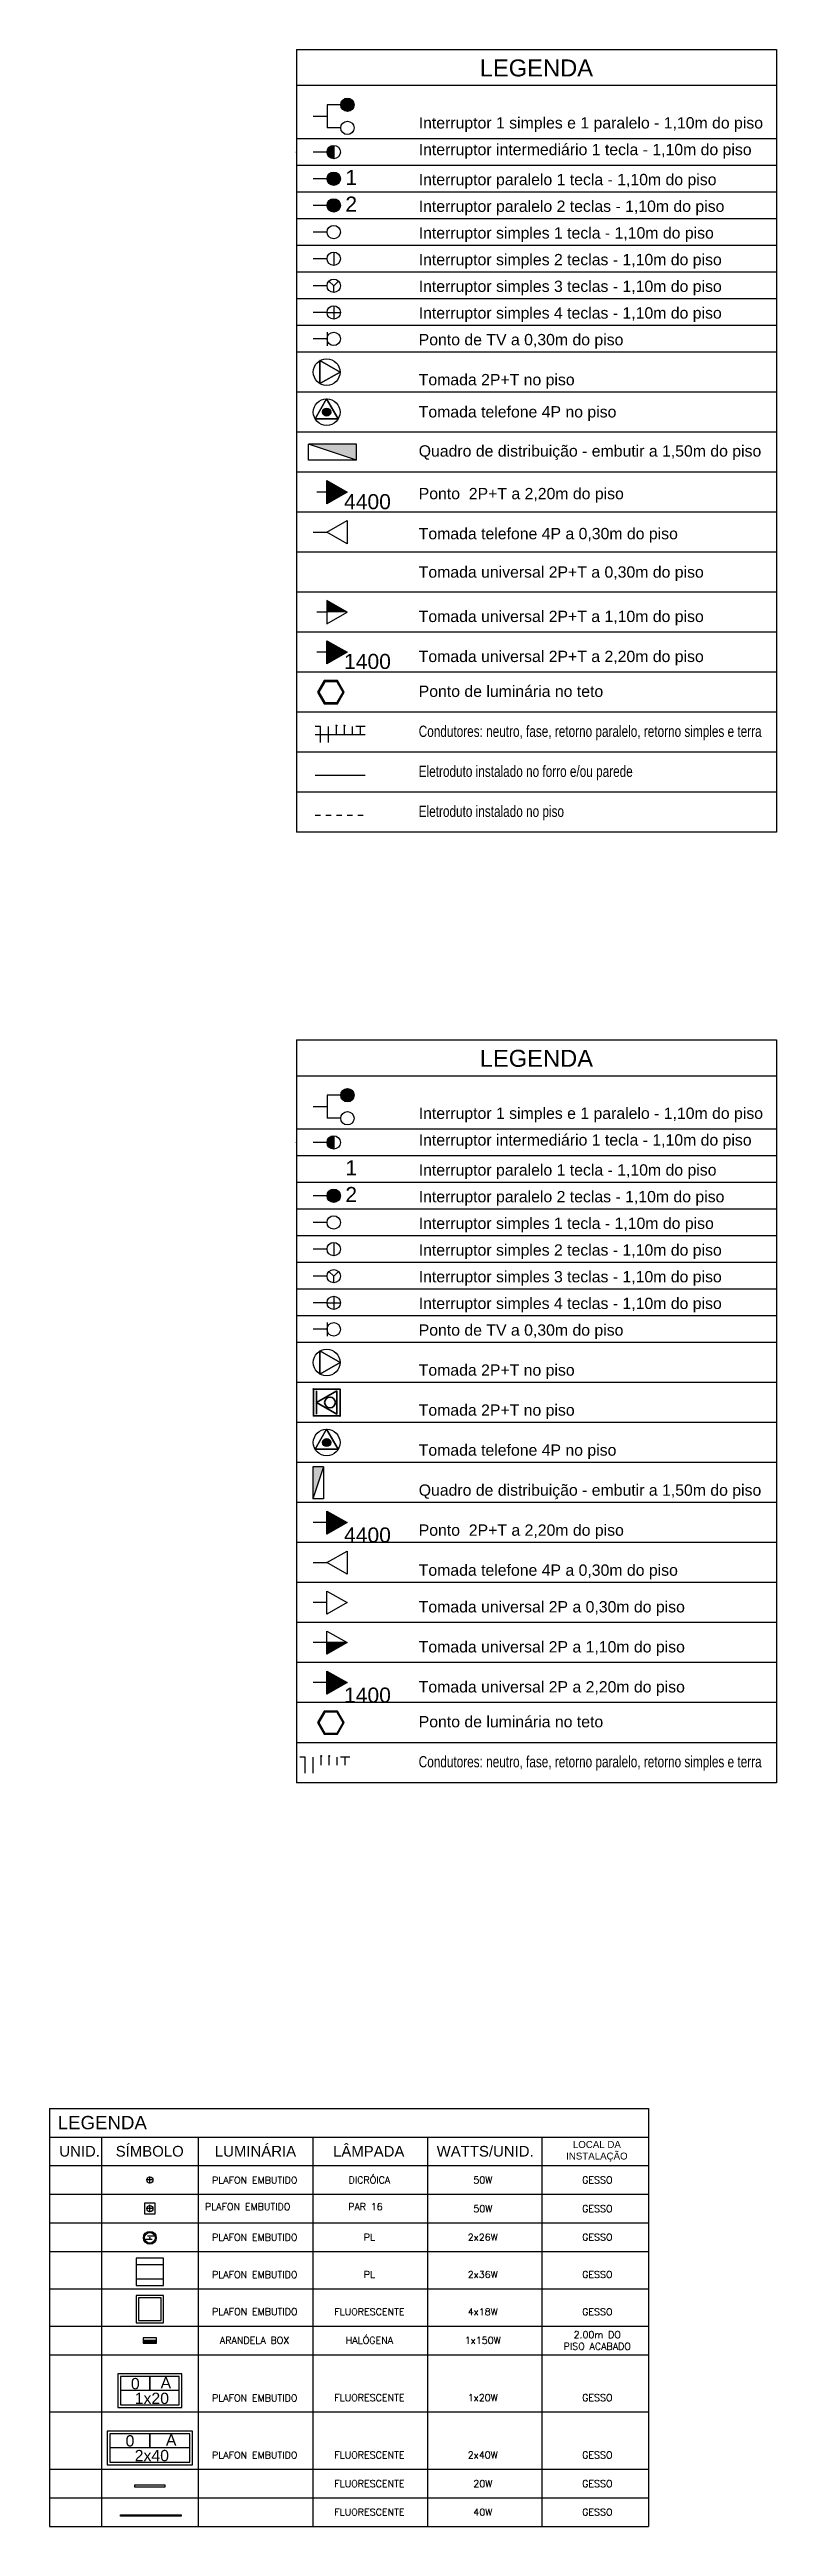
# Model space of a CAD drawing. Header units: millimetres. Extents: x 412 to 646, y 331 to 411.
# Drawn here: x 493.76 to 507.37, y 364.62 to 411.05 of the extents above; entities that cross this region are included whole.
import ezdxf
from ezdxf.enums import TextEntityAlignment as Align

# ---------------------------------------------------------------- set-up
doc = ezdxf.new("R2010")
doc.units = ezdxf.units.MM
doc.linetypes.add('CONTINU', pattern=[0])
doc.linetypes.add('HIDDEN2', pattern=[4.7625, 3.175, -1.5875])
for name, color, linetype in [('DI-Textos_do_quadro', 7, 'Continuous'), ('DI-Título_do_quadro', 1, 'Continuous'), ('E_INTERR', 6, 'Continuous'), ('E_LUMINO', 160, 'Continuous'), ('Elétrico', 5, 'Continuous'), ('LINHA', 7, 'Continuous'), ('LUMINO', 5, 'Continuous'), ('P-SIMBOL', 6, 'Continuous'), ('Telefonia', 3, 'Continuous'), ('texto', 7, 'Continuous')]:
    doc.layers.add(name, color=color, linetype=linetype)
doc.layers.add('E_TOMADA', color=6, linetype='Continuous', lineweight=35)
doc.styles.add('ARIAL', font='arial.ttf')
doc.styles.add('ROMANS', font='romans.shx', dxfattribs={"height": 0.2})

msp = doc.modelspace()

# ---------------------------------------------------------------- texts
at = {"layer": 'DI-Textos_do_quadro', "linetype": 'Continuous', "lineweight": -2, "style": 'ARIAL'}
for s, p in [('Interruptor 1 simples e 1 paralelo - 1,10m do piso', (500.672743, 409.504813)), ('Interruptor intermediário 1 tecla - 1,10m do piso', (500.672743, 409.004813)), ('Interruptor paralelo 1 tecla - 1,10m do piso', (500.672743, 408.442111)), ('Interruptor paralelo 2 teclas - 1,10m do piso', (500.672743, 407.942111)), ('Interruptor simples 1 tecla - 1,10m do piso', (500.672743, 407.442111)), ('Interruptor simples 2 teclas - 1,10m do piso', (500.672743, 406.942111)), ('Interruptor simples 3 teclas - 1,10m do piso', (500.672743, 406.442111)), ('Interruptor simples 4 teclas - 1,10m do piso', (500.672743, 405.942111)), ('Ponto de TV a 0,30m do piso', (500.672743, 405.442111)), ('Tomada 2P+T no piso', (500.672743, 404.692111)), ('Tomada telefone 4P no piso', (500.672743, 404.088867)), ('Quadro de distribuição - embutir a 1,50m do piso', (500.672743, 403.355305)), ('Ponto  2P+T a 2,20m do piso', (500.672743, 402.556347)), ('Tomada telefone 4P a 0,30m do piso', (500.672743, 401.806347)), ('Tomada universal 2P+T a 0,30m do piso ', (500.672743, 401.08641)), ('Tomada universal 2P+T a 1,10m do piso ', (500.672743, 400.254813)), ('Tomada universal 2P+T a 2,20m do piso', (500.672743, 399.504813)), ('Ponto de luminária no teto', (500.672743, 398.851421)), ('Interruptor 1 simples e 1 paralelo - 1,10m do piso', (500.672743, 390.942405)), ('Interruptor intermediário 1 tecla - 1,10m do piso', (500.672743, 390.442405)), ('Interruptor paralelo 1 tecla - 1,10m do piso', (500.672743, 389.879703)), ('Interruptor paralelo 2 teclas - 1,10m do piso', (500.672743, 389.379703)), ('Interruptor simples 1 tecla - 1,10m do piso', (500.672743, 388.879703)), ('Interruptor simples 2 teclas - 1,10m do piso', (500.672743, 388.379703)), ('Interruptor simples 3 teclas - 1,10m do piso', (500.672743, 387.879703)), ('Interruptor simples 4 teclas - 1,10m do piso', (500.672743, 387.379703)), ('Ponto de TV a 0,30m do piso', (500.672743, 386.879703)), ('Tomada 2P+T no piso', (500.672743, 386.129703)), ('Tomada 2P+T no piso', (500.672743, 385.379703)), ('Tomada telefone 4P no piso', (500.672743, 384.629703)), ('Quadro de distribuição - embutir a 1,50m do piso', (500.672743, 383.879703)), ('Ponto  2P+T a 2,20m do piso', (500.672743, 383.129703)), ('Tomada telefone 4P a 0,30m do piso', (500.672743, 382.379703)), ('Tomada universal 2P a 0,30m do piso ', (500.672743, 381.692405)), ('Tomada universal 2P a 1,10m do piso ', (500.672743, 380.942405)), ('Tomada universal 2P a 2,20m do piso', (500.672743, 380.192405)), ('Ponto de luminária no teto', (500.672743, 379.539013))]:
    msp.add_text(s, height=0.21179999, dxfattribs=at).set_placement(p, align=Align.BOTTOM_LEFT)
at = {"layer": 'DI-Textos_do_quadro', "linetype": 'Continuous', "lineweight": -2, "style": 'ARIAL', "width": 0.745}
for s, p in [('Condutores: neutro, fase, retorno paralelo, retorno simples e terra', (500.672743, 398.101421)), ('Eletroduto instalado no forro e/ou parede', (500.672743, 397.351421)), ('Eletroduto instalado no piso', (500.672743, 396.601421)), ('Condutores: neutro, fase, retorno paralelo, retorno simples e terra', (500.672743, 378.789013))]:
    msp.add_text(s, height=0.21179999, dxfattribs=at).set_placement(p, align=Align.BOTTOM_LEFT)
at = {"layer": 'DI-Título_do_quadro', "color": 7, "linetype": 'Continuous', "lineweight": -2, "style": 'ARIAL'}
for p in [(502.875743, 410.449494), (502.875743, 391.887087)]:
    msp.add_text('LEGENDA', height=0.3177, dxfattribs=at).set_placement(p, align=Align.BOTTOM_CENTER)
at = {"layer": 'E_LUMINO', "linetype": 'Continuous', "lineweight": -2, "style": 'ARIAL'}
msp.add_text('1400', height=0.2824, dxfattribs=at).set_placement((499.712743, 399.354196), align=Align.BOTTOM_CENTER)
at = {"layer": 'Elétrico', "linetype": 'Continuous', "lineweight": -2, "style": 'ARIAL'}
msp.add_text('4400', height=0.2824, dxfattribs=at).set_placement((499.712743, 402.348305), align=Align.BOTTOM_CENTER)
at = {"layer": 'P-SIMBOL', "linetype": 'Continuous', "lineweight": -2, "style": 'ARIAL'}
for s, p in [('1', (499.298822, 408.424934)), ('2', (499.298822, 407.924934)), ('1', (499.298822, 389.862526)), ('2', (499.298822, 389.362526))]:
    msp.add_text(s, height=0.2824, dxfattribs=at).set_placement(p, align=Align.BOTTOM_LEFT)
for s, p in [('4400', (499.712743, 382.981469)), ('1400', (499.712743, 379.981469))]:
    msp.add_text(s, height=0.2824, dxfattribs=at).set_placement(p, align=Align.BOTTOM_CENTER)
at = {"layer": 'texto', "style": 'ROMANS'}
for s, p in [('PLAFON EMBUTIDO', (496.670348, 370.553294)), ('PAR 16', (499.351291, 370.553294))]:
    msp.add_text(s, height=0.13, dxfattribs=at).set_placement(p)
at = {"layer": 'texto'}
for s, insert, char_height, width, attachment_point, style in [('{\\fArial|b0|i0|c0|p34;LEGENDA}', (493.914004, 372.192352), 0.25, 1.5923735, 4, 'ROMANS'), ('LOCAL DA\\PINSTALAÇÃO', (504.008079, 371.655833), 0.13, 1.26612744, 5, 'ARIAL'), ('{\\fArial|b0|i0|c0|p34;UNID.}', (494.322993, 371.655973), 0.2, 0.818, 5, 'ROMANS'), ('{\\fArial|b0|i0|c0|p34;SÍMBOLO}', (495.636019, 371.655973), 0.2, 0.818, 5, 'ROMANS'), ('{\\fArial|b0|i0|c0|p34;LUMINÁRIA}', (497.616738, 371.655973), 0.2, 0.818, 5, 'ROMANS'), ('LÂMPADA', (499.73657, 371.655973), 0.2, 0.818, 5, 'ARIAL'), ('WATTS/UNID.', (501.916729, 371.655973), 0.2, 0.818, 5, 'ARIAL'), ('PLAFON EMBUTIDO', (497.601883, 371.115189), 0.13, 2.1078, 5, 'ROMANS'), ('DICRÓICA', (499.749049, 371.119593), 0.13, 2.1078, 5, 'ROMANS'), ('50W', (501.872609, 371.119593), 0.13, 2.1078, 5, 'ROMANS'), ('GESSO', (504.017052, 371.119593), 0.13, 2.1078, 5, 'ROMANS'), ('50W', (501.872609, 370.583213), 0.13, 2.1078, 5, 'ROMANS'), ('GESSO', (504.017052, 370.583213), 0.13, 2.1078, 5, 'ROMANS'), ('PLAFON EMBUTIDO', (497.601883, 370.042429), 0.13, 2.1078, 5, 'ROMANS'), ('PL', (499.749049, 370.046833), 0.13, 2.1078, 5, 'ROMANS'), ('2x26W', (501.872609, 370.046833), 0.13, 2.1078, 5, 'ROMANS'), ('GESSO', (504.017052, 370.046833), 0.13, 2.1078, 5, 'ROMANS'), ('PLAFON EMBUTIDO', (497.601883, 369.342926), 0.13, 2.1078, 5, 'ROMANS'), ('PL', (499.749049, 369.34733), 0.13, 2.1078, 5, 'ROMANS'), ('2x36W', (501.872609, 369.34733), 0.13, 2.1078, 5, 'ROMANS'), ('GESSO', (504.017052, 369.34733), 0.13, 2.1078, 5, 'ROMANS'), ('PLAFON EMBUTIDO', (497.603881, 368.649497), 0.13, 2.1078, 5, 'ROMANS'), ('FLUORESCENTE', (499.749049, 368.647827), 0.13, 2.1078, 5, 'ROMANS'), ('4x18W', (501.872609, 368.647827), 0.13, 2.1078, 5, 'ROMANS'), ('GESSO', (504.017052, 368.647827), 0.13, 2.1078, 5, 'ROMANS'), ('ARANDELA BOX', (497.599885, 368.111599), 0.13, 2.1078, 5, 'ROMANS'), ('HALÓGENA', (499.749049, 368.111447), 0.13, 2.1078, 5, 'ROMANS'), ('1x150W', (501.872609, 368.111447), 0.13, 2.1078, 5, 'ROMANS'), ('2.00m DO \\PPISO ACABADO', (504.014805, 368.111215), 0.13, 2.1078, 5, 'ROMANS'), ('PLAFON EMBUTIDO', (497.601883, 367.034284), 0.13, 2.1078, 5, 'ROMANS'), ('FLUORESCENTE', (499.749049, 367.038688), 0.13, 2.1078, 5, 'ROMANS'), ('1x20W', (501.872609, 367.038688), 0.13, 2.1078, 5, 'ROMANS'), ('GESSO', (504.017052, 367.038688), 0.13, 2.1078, 5, 'ROMANS'), ('PLAFON EMBUTIDO', (497.601883, 365.961524), 0.13, 2.1078, 5, 'ROMANS'), ('FLUORESCENTE', (499.749049, 365.965928), 0.13, 2.1078, 5, 'ROMANS'), ('2x40W', (501.872609, 365.965928), 0.13, 2.1078, 5, 'ROMANS'), ('GESSO', (504.017052, 365.965928), 0.13, 2.1078, 5, 'ROMANS'), ('FLUORESCENTE', (499.749049, 365.429548), 0.13, 2.1078, 5, 'ROMANS'), ('20W', (501.872609, 365.429548), 0.13, 2.1078, 5, 'ROMANS'), ('GESSO', (504.017052, 365.429548), 0.13, 2.1078, 5, 'ROMANS'), ('FLUORESCENTE', (499.749049, 364.893168), 0.13, 2.1078, 5, 'ROMANS'), ('40W', (501.872609, 364.893168), 0.13, 2.1078, 5, 'ROMANS'), ('GESSO', (504.017052, 364.893168), 0.13, 2.1078, 5, 'ROMANS')]:
    msp.add_mtext(s, dxfattribs=dict(at, insert=insert, char_height=char_height, width=width, attachment_point=attachment_point, style=style))

# ---------------------------------------------------------------- blocks, each defined once
blk = doc.blocks.new('A$C1EDC4D28')
at = {"layer": 'E_LUMINO'}
for points in [[(0.462, -0.15), (-1.138, -0.15), (-1.138, -0.78), (0.462, -0.78)], [(0.412, -0.2), (-1.088, -0.2), (-1.088, -0.73), (0.412, -0.73)]]:
    blk.add_lwpolyline(points, close=True, dxfattribs=at)
blk.add_lwpolyline([(0.412, -0.465), (-0.338, -0.465), (-0.338, -0.2), (-0.338, -0.465), (-1.088, -0.465)], dxfattribs=at)
at = {"layer": 'texto', "linetype": 'Continuous', "lineweight": -2, "style": 'ARIAL'}
for s, height, p in [('0', 0.212, (-0.793, -0.503)), ('A', 0.212, (-0.038, -0.487)), ('2x40', 0.2118, (-0.622, -0.779))]:
    blk.add_text(s, height=height, dxfattribs=at).set_placement(p, align=Align.BOTTOM_LEFT)
blk = doc.blocks.new('A$C3E3F6338')
for p, q in [((-0.067, -0.101), (-0.208, -0.101)), ((-0.017, -0.041), (-0.158, -0.041))]:
    blk.add_line(p, q)
for radius in [0.12, 0.1]:
    blk.add_circle((-0.113, -0.071), radius)
at = {"linetype": 'Continuous'}
blk.add_point((-0.113, -0.071), dxfattribs=at)
blk = doc.blocks.new('A$C34A87FB1')
at = {"layer": 'E_LUMINO'}
for points in [[(0.48, 0.272), (-0.72, 0.272), (-0.72, -0.358), (0.48, -0.358)], [(0.43, 0.222), (-0.67, 0.222), (-0.67, -0.308), (0.43, -0.308)]]:
    blk.add_lwpolyline(points, close=True, dxfattribs=at)
blk.add_lwpolyline([(0.43, -0.043), (-0.12, -0.043), (-0.12, 0.222), (-0.12, -0.043), (-0.67, -0.043)], dxfattribs=at)
at = {"layer": 'texto', "linetype": 'Continuous', "lineweight": -2, "style": 'ARIAL'}
for s, height, p in [('0', 0.212, (-0.475, -0.081)), ('A', 0.212, (0.081, -0.065)), ('1x20', 0.2118, (-0.403, -0.357))]:
    blk.add_text(s, height=height, dxfattribs=at).set_placement(p, align=Align.BOTTOM_LEFT)
blk = doc.blocks.new('A$C74631C94')
blk.add_lwpolyline([(-0.368, -0.117), (-0.368, -0.147), (0.232, -0.147), (0.232, -0.117)], close=True)
blk = doc.blocks.new('A$C1776491A')
blk.add_lwpolyline([(0.588, -0.021), (0.588, 0.009), (-0.612, 0.009), (-0.612, -0.021)], close=True)
blk = doc.blocks.new('A$C700E70A8')
blk.add_line((-0.606, 0.116), (-0.606, -0.317))
at = {"linetype": 'Continuous'}
blk.add_lwpolyline([(-0.168, -0.35), (-0.668, -0.35), (-0.668, 0.15), (-0.168, 0.15)], close=True, dxfattribs=at)
blk.add_lwpolyline([(-0.231, 0.116), (-0.606, -0.1), (-0.231, -0.317), (-0.231, 0.116)], dxfattribs=at)
blk.add_circle((-0.356, -0.1), 0.1, dxfattribs=at)
for p in [(-0.668, 0.15), (-0.606, -0.1), (-0.168, -0.35)]:
    blk.add_point(p, dxfattribs=at)

# ---------------------------------------------------------------- hatches: boundary and pattern name
at = {"layer": 'Elétrico', "linetype": 'Continuous', "lineweight": -2}
msp.add_hatch(color=256, dxfattribs=at).paths.add_polyline_path([(499.508676, 403.349184), (499.508656, 403.648824), (498.605901, 403.648824)])
at = {"layer": 'Elétrico', "linetype": 'CONTINU'}
for points in [[(498.955056, 402.968978), (498.955056, 402.53598), (499.330056, 402.752479)], [(498.955056, 399.968978), (498.955056, 399.53598), (499.330056, 399.752479)]]:
    msp.add_hatch(color=256, dxfattribs=at).paths.add_polyline_path(points)
at = {"layer": 'Elétrico', "linetype": 'Continuous'}
msp.add_hatch(color=256, dxfattribs=at).paths.add_polyline_path([(499.330078, 400.502474), (498.955083, 400.718984), (498.955086, 400.502477)])
at = {"layer": 'Elétrico', "linetype": 'CONTINU'}
h = msp.add_hatch(color=256, dxfattribs=at)
h.paths.add_polyline_path([(498.904794, 398.787312), (499.154794, 398.787312), (499.279794, 399.003818), (499.154794, 399.220324), (498.904794, 399.220324), (498.779794, 399.003818)])
h.paths.add_polyline_path([(498.916341, 398.807312), (499.143247, 398.807312), (499.2567, 399.003818), (499.143247, 399.200324), (498.916341, 399.200324), (498.802888, 399.003818)], flags=16)
h = msp.add_hatch(color=256, dxfattribs=at)
h.paths.add_polyline_path([(498.904794, 379.474904), (499.154794, 379.474904), (499.279794, 379.69141), (499.154794, 379.907917), (498.904794, 379.907917), (498.779794, 379.69141)])
h.paths.add_polyline_path([(498.916341, 379.494904), (499.143247, 379.494904), (499.2567, 379.69141), (499.143247, 379.887917), (498.916341, 379.887917), (498.802888, 379.69141)], flags=16)
at = {"layer": 'P-SIMBOL', "linetype": 'Continuous', "lineweight": -2}
for points in [[(499.212578, 410.012424), (499.213053, 410.001532), (499.214477, 409.990723), (499.216836, 409.98008), (499.220115, 409.969682), (499.224287, 409.95961), (499.229321, 409.949939), (499.235179, 409.940745), (499.241815, 409.932095), (499.249181, 409.924057), (499.257219, 409.916692), (499.265868, 409.910055), (499.275063, 409.904197), (499.284733, 409.899163), (499.294806, 409.894991), (499.305203, 409.891713), (499.315847, 409.889353), (499.326656, 409.88793), (499.337548, 409.887455), (499.34844, 409.88793), (499.359249, 409.889353), (499.369893, 409.891713), (499.38029, 409.894991), (499.390363, 409.899164), (499.400033, 409.904198), (499.409228, 409.910055), (499.417877, 409.916692), (499.425915, 409.924058), (499.43328, 409.932096), (499.439917, 409.940745), (499.445775, 409.94994), (499.450809, 409.95961), (499.454981, 409.969683), (499.458259, 409.98008), (499.460619, 409.990724), (499.462042, 410.001533), (499.462518, 410.012424), (499.337548, 410.012425)], [(499.462547, 410.012424), (499.462072, 410.023316), (499.460649, 410.034125), (499.458289, 410.044769), (499.455011, 410.055166), (499.450839, 410.065238), (499.445805, 410.074909), (499.439947, 410.084104), (499.43331, 410.092753), (499.425945, 410.100791), (499.417907, 410.108156), (499.409258, 410.114793), (499.400063, 410.120651), (499.390393, 410.125685), (499.380321, 410.129857), (499.369923, 410.133135), (499.359279, 410.135495), (499.34847, 410.136918), (499.337579, 410.137394), (499.326687, 410.136918), (499.315878, 410.135495), (499.305234, 410.133136), (499.294837, 410.129857), (499.284764, 410.125685), (499.275094, 410.120651), (499.265899, 410.114793), (499.25725, 410.108156), (499.249212, 410.100791), (499.241846, 410.092753), (499.235209, 410.084104), (499.229352, 410.074909), (499.224318, 410.065239), (499.220146, 410.055166), (499.216867, 410.044769), (499.214508, 410.034125), (499.213085, 410.023316), (499.212609, 410.012424), (499.337578, 410.012425)], [(499.081087, 409.252479), (499.081093, 409.127479), (498.956093, 409.127479), (498.9571, 409.146877), (498.968087, 409.180778), (498.98008, 409.201778), (498.994088, 409.217777), (499.015084, 409.23378), (499.041085, 409.246078), (499.067086, 409.251778), (499.081093, 409.25148)], [(499.081087, 409.002479), (499.081093, 409.127479), (498.956093, 409.127479), (498.9571, 409.108177), (498.968087, 409.07428), (498.98008, 409.05328), (498.994088, 409.037277), (499.015084, 409.021278), (499.041085, 409.00898), (499.067086, 409.00328), (499.081093, 409.003578)], [(499.081087, 408.752479), (499.081093, 408.627479), (498.956093, 408.627479), (498.9571, 408.646877), (498.968087, 408.680778), (498.98008, 408.701778), (498.994088, 408.717777), (499.015084, 408.73378), (499.041085, 408.746078), (499.067086, 408.751777), (499.081093, 408.75148)], [(499.081087, 408.502479), (499.081093, 408.627479), (498.956093, 408.627479), (498.9571, 408.608177), (498.968087, 408.57428), (498.98008, 408.55328), (498.994088, 408.537277), (499.015084, 408.521278), (499.041085, 408.50898), (499.067086, 408.50328), (499.081093, 408.503578)], [(499.0811, 408.752479), (499.081093, 408.627479), (499.206093, 408.627479), (499.205086, 408.646877), (499.1941, 408.680778), (499.182107, 408.701778), (499.168099, 408.717777), (499.147103, 408.73378), (499.121102, 408.746078), (499.095101, 408.751777), (499.081093, 408.75148)], [(499.0811, 408.502479), (499.081093, 408.627479), (499.206093, 408.627479), (499.205086, 408.608177), (499.1941, 408.57428), (499.182107, 408.55328), (499.168099, 408.537277), (499.147103, 408.521278), (499.121102, 408.50898), (499.095101, 408.50328), (499.081093, 408.503578)], [(499.081087, 408.252479), (499.081093, 408.127479), (498.956093, 408.127479), (498.9571, 408.146877), (498.968087, 408.180778), (498.98008, 408.201778), (498.994088, 408.217777), (499.015084, 408.23378), (499.041085, 408.246078), (499.067086, 408.251777), (499.081093, 408.25148)], [(499.081087, 408.002479), (499.081093, 408.127479), (498.956093, 408.127479), (498.9571, 408.108177), (498.968087, 408.07428), (498.98008, 408.05328), (498.994088, 408.037277), (499.015084, 408.021278), (499.041085, 408.00898), (499.067086, 408.00328), (499.081093, 408.003578)], [(499.0811, 408.252479), (499.081093, 408.127479), (499.206093, 408.127479), (499.205086, 408.146877), (499.1941, 408.180778), (499.182107, 408.201778), (499.168099, 408.217777), (499.147103, 408.23378), (499.121102, 408.246078), (499.095101, 408.251777), (499.081093, 408.25148)], [(499.0811, 408.002479), (499.081093, 408.127479), (499.206093, 408.127479), (499.205086, 408.108177), (499.1941, 408.07428), (499.182107, 408.05328), (499.168099, 408.037277), (499.147103, 408.021278), (499.121102, 408.00898), (499.095101, 408.00328), (499.081093, 408.003578)], [(499.212578, 391.450016), (499.213053, 391.439125), (499.214477, 391.428316), (499.216836, 391.417672), (499.220115, 391.407274), (499.224287, 391.397202), (499.229321, 391.387532), (499.235179, 391.378337), (499.241815, 391.369687), (499.249181, 391.361649), (499.257219, 391.354284), (499.265868, 391.347647), (499.275063, 391.341789), (499.284733, 391.336755), (499.294806, 391.332583), (499.305203, 391.329305), (499.315847, 391.326945), (499.326656, 391.325522), (499.337548, 391.325047), (499.34844, 391.325522), (499.359249, 391.326945), (499.369893, 391.329305), (499.38029, 391.332584), (499.390363, 391.336756), (499.400033, 391.34179), (499.409228, 391.347648), (499.417877, 391.354284), (499.425915, 391.36165), (499.43328, 391.369688), (499.439917, 391.378337), (499.445775, 391.387532), (499.450809, 391.397202), (499.454981, 391.407275), (499.458259, 391.417672), (499.460619, 391.428316), (499.462042, 391.439125), (499.462518, 391.450016), (499.337548, 391.450017)], [(499.462547, 391.450016), (499.462072, 391.460908), (499.460649, 391.471717), (499.458289, 391.482361), (499.455011, 391.492758), (499.450839, 391.502831), (499.445805, 391.512501), (499.439947, 391.521696), (499.43331, 391.530345), (499.425945, 391.538383), (499.417907, 391.545748), (499.409258, 391.552385), (499.400063, 391.558243), (499.390393, 391.563277), (499.380321, 391.567449), (499.369923, 391.570728), (499.359279, 391.573087), (499.34847, 391.57451), (499.337579, 391.574986), (499.326687, 391.57451), (499.315878, 391.573087), (499.305234, 391.570728), (499.294837, 391.567449), (499.284764, 391.563277), (499.275094, 391.558243), (499.265899, 391.552385), (499.25725, 391.545749), (499.249212, 391.538383), (499.241846, 391.530345), (499.235209, 391.521696), (499.229352, 391.512501), (499.224318, 391.502831), (499.220146, 391.492758), (499.216867, 391.482361), (499.214508, 391.471717), (499.213085, 391.460908), (499.212609, 391.450016), (499.337578, 391.450017)], [(499.081087, 390.690072), (499.081093, 390.565072), (498.956093, 390.565072), (498.9571, 390.58447), (498.968087, 390.618371), (498.98008, 390.639371), (498.994088, 390.65537), (499.015084, 390.671373), (499.041085, 390.683671), (499.067086, 390.689371), (499.081093, 390.689073)], [(499.081087, 390.440072), (499.081093, 390.565072), (498.956093, 390.565072), (498.9571, 390.54577), (498.968087, 390.511873), (498.98008, 390.490873), (498.994088, 390.47487), (499.015084, 390.458871), (499.041085, 390.446573), (499.067086, 390.440873), (499.081093, 390.441171)], [(499.081087, 389.690072), (499.081093, 389.565072), (498.956093, 389.565072), (498.9571, 389.58447), (498.968087, 389.618371), (498.98008, 389.639371), (498.994088, 389.65537), (499.015084, 389.671373), (499.041085, 389.683671), (499.067086, 389.68937), (499.081093, 389.689073)], [(499.081087, 389.440072), (499.081093, 389.565072), (498.956093, 389.565072), (498.9571, 389.54577), (498.968087, 389.511873), (498.98008, 389.490873), (498.994088, 389.47487), (499.015084, 389.458871), (499.041085, 389.446573), (499.067086, 389.440873), (499.081093, 389.441171)], [(499.0811, 389.690072), (499.081093, 389.565072), (499.206093, 389.565072), (499.205086, 389.58447), (499.1941, 389.618371), (499.182107, 389.639371), (499.168099, 389.65537), (499.147103, 389.671373), (499.121102, 389.683671), (499.095101, 389.68937), (499.081093, 389.689073)], [(499.0811, 389.440072), (499.081093, 389.565072), (499.206093, 389.565072), (499.205086, 389.54577), (499.1941, 389.511873), (499.182107, 389.490873), (499.168099, 389.47487), (499.147103, 389.458871), (499.121102, 389.446573), (499.095101, 389.440873), (499.081093, 389.441171)], [(498.892635, 384.487527), (498.692875, 384.487514), (498.692875, 383.885677)], [(498.955085, 383.223574), (499.330086, 383.440072), (498.955086, 383.656572)], [(498.955085, 381.190072), (499.330086, 381.190072), (498.955086, 380.973572)], [(498.955065, 380.223572), (499.330056, 380.440072), (498.955056, 380.656571)]]:
    msp.add_hatch(color=256, dxfattribs=at).paths.add_polyline_path(points)
at = {"layer": 'Telefonia', "linetype": 'Continuous'}
for points in [[(499.024074, 404.252479, 1), (498.874074, 404.252479, 1)], [(499.024074, 384.940072, 1), (498.874074, 384.940072, 1)]]:
    msp.add_hatch(color=256, dxfattribs=at).paths.add_polyline_path(points)

# ---------------------------------------------------------------- linework, layer by layer
at = {"layer": 'E_INTERR', "linetype": 'Continuous'}
for p, q in [((498.381196, 411.048179), (507.369416, 411.048179)), ((507.369416, 411.048179), (507.369416, 397.877479)), ((498.381196, 410.377479), (507.369416, 410.377479)), ((507.369416, 410.298179), (507.369416, 396.377479)), ((507.369416, 409.377479), (498.381196, 409.377479)), ((507.369416, 408.877479), (498.381196, 408.877479)), ((507.369416, 408.377479), (498.381196, 408.377479)), ((507.369416, 407.877479), (498.381196, 407.877479)), ((507.369416, 407.877479), (498.381196, 407.877479)), ((507.369416, 407.377479), (498.381196, 407.377479)), ((507.369416, 406.877479), (498.381196, 406.877479)), ((507.369416, 406.377479), (498.381196, 406.377479)), ((499.081063, 406.245746), (499.081063, 405.995746)), ((507.369416, 405.877479), (498.381196, 405.877479)), ((498.956063, 406.120746), (499.206063, 406.120746)), ((507.369416, 405.377479), (498.381196, 405.377479)), ((507.369416, 404.627479), (498.381196, 404.627479)), ((507.369416, 403.877479), (498.381196, 403.877479)), ((507.369416, 403.127479), (498.381196, 403.127479)), ((507.369416, 402.377479), (498.381196, 402.377479)), ((507.369416, 401.627479), (498.381196, 401.627479)), ((507.369416, 400.877479), (498.381196, 400.877479)), ((507.369416, 400.127479), (498.381196, 400.127479)), ((507.369416, 399.377479), (498.381196, 399.377479)), ((507.369416, 398.627479), (498.381196, 398.627479)), ((507.369416, 397.877479), (498.381196, 397.877479)), ((507.369416, 397.127479), (498.381196, 397.127479)), ((507.369416, 396.377479), (498.381196, 396.377479)), ((498.381196, 392.485772), (498.381196, 378.565072)), ((498.381196, 392.485772), (507.369416, 392.485772)), ((507.369416, 392.485772), (507.369416, 379.315072)), ((498.381196, 391.815072), (507.369416, 391.815072)), ((507.369416, 391.735772), (507.369416, 378.565072)), ((499.081063, 387.683338), (499.081063, 387.433338)), ((498.956063, 387.558338), (499.206063, 387.558338)), ((507.369416, 380.065072), (498.381196, 380.065072)), ((507.369416, 379.315072), (498.381196, 379.315072)), ((507.369416, 378.565072), (498.381196, 378.565072))]:
    msp.add_line(p, q, dxfattribs=at)
at = {"layer": 'E_INTERR', "color": 7, "linetype": 'Continuous'}
for p, q in [((507.369416, 390.815072), (498.381196, 390.815072)), ((507.369416, 390.315072), (498.381196, 390.315072)), ((507.369416, 389.815072), (498.381196, 389.815072)), ((507.369416, 389.315072), (498.381196, 389.315072)), ((507.369416, 389.315072), (498.381196, 389.315072)), ((507.369416, 388.815072), (498.381196, 388.815072)), ((507.369416, 388.315072), (498.381196, 388.315072)), ((507.369416, 387.815072), (498.381196, 387.815072)), ((507.369416, 387.315072), (498.381196, 387.315072)), ((507.369416, 386.815072), (498.381196, 386.815072)), ((507.369416, 386.065072), (498.381196, 386.065072)), ((507.369416, 385.315072), (498.381196, 385.315072)), ((507.369416, 384.565072), (498.381196, 384.565072)), ((507.369416, 383.815072), (498.381196, 383.815072)), ((507.369416, 383.065072), (498.381196, 383.065072)), ((507.369416, 382.315072), (498.381196, 382.315072)), ((507.369416, 381.565072), (498.381196, 381.565072)), ((507.369416, 380.815072), (498.381196, 380.815072))]:
    msp.add_line(p, q, dxfattribs=at)
at = {"layer": 'E_INTERR', "linetype": 'Continuous'}
for p in [(498.381196, 409.127479), (498.381196, 390.565072)]:
    msp.add_point(p, dxfattribs=at)
at = {"layer": 'E_LUMINO'}
for p, q in [((495.705063, 371.119593), (495.571412, 371.119593)), ((495.638237, 371.052767), (495.638237, 371.186418)), ((495.705063, 370.583213), (495.571412, 370.583213)), ((495.638237, 370.516387), (495.638237, 370.650038)), ((495.896283, 369.526031), (495.381481, 369.526031)), ((495.381481, 369.268629), (495.896283, 369.268629)), ((495.513882, 368.161447), (495.513882, 368.061447)), ((495.763882, 368.161447), (495.513882, 368.161447)), ((495.763882, 368.061447), (495.763882, 368.161447)), ((495.763882, 368.111447), (495.513882, 368.111447)), ((495.763882, 368.096179), (495.513882, 368.096179)), ((495.763882, 368.080301), (495.513882, 368.080301)), ((495.513882, 368.061447), (495.763882, 368.061447))]:
    msp.add_line(p, q, dxfattribs=at)
for points in [[(495.538882, 370.683213), (495.538882, 370.483213), (495.738882, 370.483213), (495.738882, 370.683213), (495.538882, 370.683213)], [(495.381481, 369.654731), (495.381481, 369.139929), (495.896283, 369.139929), (495.896283, 369.654731), (495.381481, 369.654731)], [(495.381481, 368.955229), (495.381481, 368.440426), (495.896283, 368.440426), (495.896283, 368.955229), (495.381481, 368.955229)]]:
    msp.add_lwpolyline(points, dxfattribs=at)
msp.add_lwpolyline([(495.424381, 368.912328), (495.424381, 368.483326), (495.853383, 368.483326), (495.853383, 368.912328)], close=True, dxfattribs=at)
for centre in [(495.638882, 371.119593), (495.638882, 370.583213)]:
    msp.add_circle(centre, 0.058005, dxfattribs=at)
at = {"layer": 'Elétrico', "linetype": 'Continuous', "lineweight": -2}
for p, q in [((499.508656, 403.349183), (498.605901, 403.648824)), ((498.605901, 403.349183), (498.605901, 403.648824)), ((499.508656, 403.648824), (498.605901, 403.648824)), ((499.508656, 403.349183), (499.508656, 403.648824)), ((499.508656, 403.349183), (498.605901, 403.349183)), ((498.955056, 402.53598), (498.955056, 402.968978)), ((498.955056, 402.968978), (499.330056, 402.752479)), ((499.330056, 402.752479), (498.955056, 402.53598)), ((498.955056, 399.53598), (498.955056, 399.968978)), ((498.955056, 399.968978), (499.330056, 399.752479)), ((499.330056, 399.752479), (498.955056, 399.53598))]:
    msp.add_line(p, q, dxfattribs=at)
at = {"layer": 'Elétrico', "linetype": 'Continuous'}
for p, q in [((498.955056, 402.752479), (498.767559, 402.752479)), ((498.955086, 400.502479), (498.767589, 400.502479)), ((498.955056, 399.752479), (498.767559, 399.752479)), ((498.832418, 398.357944), (498.732428, 398.357944)), ((498.832418, 398.057944), (498.832418, 398.357944)), ((498.982418, 398.057944), (498.982418, 398.357944)), ((499.132418, 398.208012), (499.132418, 398.35808)), ((499.282418, 398.207944), (499.282418, 398.358012)), ((499.432418, 398.207944), (499.432418, 398.358012)), ((499.669909, 398.358012), (499.494926, 398.358012)), ((499.582418, 398.208012), (499.582418, 398.358012)), ((498.547788, 379.045537), (498.447798, 379.045537)), ((498.547788, 378.745537), (498.547788, 379.045537)), ((498.697788, 378.745537), (498.697788, 379.045537)), ((498.847788, 378.895604), (498.847788, 379.045672)), ((498.997788, 378.895537), (498.997788, 379.045604)), ((499.147788, 378.895537), (499.147788, 379.045604)), ((499.385279, 379.045604), (499.210296, 379.045604)), ((499.297788, 378.895604), (499.297788, 379.045604))]:
    msp.add_line(p, q, dxfattribs=at)
at = {"layer": 'Elétrico', "linetype": 'CONTINU'}
for p, q in [((498.732428, 398.207944), (499.669909, 398.207944)), ((498.732428, 397.446605), (499.669909, 397.446605))]:
    msp.add_line(p, q, dxfattribs=at)
at = {"layer": 'Elétrico', "linetype": 'HIDDEN2', "ltscale": 0.025}
msp.add_line((498.732428, 396.696605), (499.669909, 396.696605), dxfattribs=at)
at = {"layer": 'Elétrico', "linetype": 'Continuous'}
for points in [[(498.824081, 405.002479), (498.824081, 405.002479), (498.824081, 405.218979), (499.199081, 405.002479), (498.824081, 404.785979), (498.824081, 405.002479)], [(498.904794, 398.787312), (499.154794, 398.787312), (499.279794, 399.003818), (499.154794, 399.220324), (498.904794, 399.220324), (498.779794, 399.003818), (498.904794, 398.787312)], [(498.824081, 386.440072), (498.824081, 386.440072), (498.824081, 386.656572), (499.199081, 386.440072), (498.824081, 386.223572), (498.824081, 386.440072)], [(498.904794, 379.474904), (499.154794, 379.474904), (499.279794, 379.69141), (499.154794, 379.907917), (498.904794, 379.907917), (498.779794, 379.69141), (498.904794, 379.474904)]]:
    msp.add_lwpolyline(points, dxfattribs=at)
for points in [[(498.824081, 405.218979), (498.824081, 404.785979), (499.199081, 405.002479), (498.824081, 405.218979, 1.732025404)], [(498.955089, 400.285974), (499.330086, 400.502479), (498.955083, 400.718984), (498.955089, 400.285974, 1.732025404)], [(498.824081, 386.656572), (498.824081, 386.223572), (499.199081, 386.440072), (498.824081, 386.656572, 1.732025404)]]:
    msp.add_lwpolyline(points, format="xyb", dxfattribs=at)
for points in [[(498.916341, 398.807312), (499.143247, 398.807312), (499.2567, 399.003818), (499.143247, 399.200324), (498.916341, 399.200324), (498.802888, 399.003818)], [(498.916341, 379.494904), (499.143247, 379.494904), (499.2567, 379.69141), (499.143247, 379.887917), (498.916341, 379.887917), (498.802888, 379.69141)]]:
    msp.add_lwpolyline(points, close=True, dxfattribs=at)
for centre, radius in [((498.949074, 405.002479), 0.250007), ((499.132418, 398.376762), 0.009375), ((499.282418, 398.376762), 0.009375), ((498.949074, 386.440072), 0.250007), ((498.847788, 379.064354), 0.009375), ((498.997788, 379.064354), 0.009375)]:
    msp.add_circle(centre, radius, dxfattribs=at)
at = {"layer": 'LINHA', "color": 6}
for p, q in [((493.761552, 372.460542), (493.761552, 364.624978)), ((493.761552, 372.460542), (504.971892, 372.460542)), ((504.971892, 372.460542), (504.971892, 364.624978)), ((493.761552, 371.924163), (504.971892, 371.924163)), ((493.761552, 364.624978), (504.971892, 364.624978)), ((493.761552, 364.624978), (504.971892, 364.624978)), ((493.761552, 364.624978), (504.971892, 364.624978))]:
    msp.add_line(p, q, dxfattribs=at)
at = {"layer": 'LINHA'}
for p, q in [((494.734312, 371.924163), (494.734312, 364.624978)), ((496.543452, 371.924163), (496.543452, 364.624978)), ((498.688971, 371.924163), (498.688971, 364.624978)), ((500.834491, 371.924163), (500.834491, 364.624978)), ((502.980011, 371.924163), (502.980011, 364.624978)), ((493.761552, 371.387783), (504.971892, 371.387783)), ((493.761552, 371.387783), (504.971892, 371.387783)), ((493.761552, 370.851403), (504.971892, 370.851403)), ((493.761552, 370.315023), (504.971892, 370.315023)), ((493.761552, 369.778643), (504.971892, 369.778643)), ((493.761552, 369.778643), (504.971892, 369.778643)), ((493.761552, 369.07914), (504.971892, 369.07914)), ((493.761552, 368.379637), (504.971892, 368.379637)), ((493.761552, 368.379637), (504.971892, 368.379637)), ((493.761552, 367.843257), (504.971892, 367.843257)), ((493.761552, 367.843257), (504.971892, 367.843257)), ((493.761552, 367.843257), (504.971892, 367.843257)), ((493.761552, 366.770498), (504.971892, 366.770498)), ((493.761552, 365.697738), (504.971892, 365.697738)), ((493.761552, 365.697738), (504.971892, 365.697738)), ((493.761552, 365.161358), (504.971892, 365.161358)), ((493.761552, 365.161358), (504.971892, 365.161358)), ((493.761552, 365.161358), (504.971892, 365.161358))]:
    msp.add_line(p, q, dxfattribs=at)
at = {"layer": 'P-SIMBOL', "linetype": 'Continuous'}
msp.add_line((498.381196, 411.048179), (498.381196, 396.377479), dxfattribs=at)
at = {"layer": 'P-SIMBOL', "linetype": 'Continuous', "lineweight": -2}
for p, q in [((498.956063, 410.012424), (498.956063, 409.579424)), ((499.212075, 410.012424), (498.956063, 410.012424)), ((498.956063, 409.795923), (498.699074, 409.795923)), ((499.212075, 409.579424), (498.956063, 409.579424)), ((498.956093, 409.127479), (498.699074, 409.127479)), ((499.081093, 409.252479), (499.081093, 409.002479)), ((498.956093, 408.627479), (498.699074, 408.627479)), ((499.081093, 408.752479), (499.081093, 408.502479)), ((498.956093, 408.127479), (498.699074, 408.127479)), ((499.081093, 408.252479), (499.081093, 408.002479)), ((498.956063, 407.627479), (498.699074, 407.627479)), ((499.081063, 407.252479), (499.081063, 407.002479)), ((498.956063, 407.127479), (498.699074, 407.127479)), ((499.081063, 406.620746), (498.992074, 406.709144)), ((499.081063, 406.620746), (499.169076, 406.709144)), ((498.956063, 406.620746), (498.699074, 406.620746)), ((499.081063, 406.495746), (499.081063, 406.620746)), ((498.956063, 406.120746), (498.699074, 406.120746)), ((498.956093, 405.753848), (498.956093, 405.496829)), ((498.956093, 405.624339), (498.699074, 405.624339)), ((498.955086, 400.718978), (499.330086, 400.502479)), ((498.956063, 391.450017), (498.956063, 391.017017)), ((499.212075, 391.450017), (498.956063, 391.450017)), ((498.956063, 391.233516), (498.699074, 391.233516)), ((499.212075, 391.017017), (498.956063, 391.017017)), ((498.956093, 390.565072), (498.699074, 390.565072)), ((499.081093, 390.690072), (499.081093, 390.440072)), ((498.956093, 389.565072), (498.699074, 389.565072)), ((499.081093, 389.690072), (499.081093, 389.440072)), ((498.956063, 389.065072), (498.699074, 389.065072)), ((498.956063, 388.565072), (498.699074, 388.565072)), ((499.081063, 388.690072), (499.081063, 388.440072)), ((499.081063, 388.058338), (498.992074, 388.146736)), ((499.081063, 388.058338), (499.169076, 388.146736)), ((498.956063, 388.058338), (498.699074, 388.058338)), ((499.081063, 387.933338), (499.081063, 388.058338)), ((498.956063, 387.558338), (498.699074, 387.558338)), ((498.956093, 387.19144), (498.956093, 386.934421)), ((498.956093, 387.061931), (498.699074, 387.061931)), ((498.892636, 384.487514), (498.692875, 383.885677)), ((498.692875, 384.487514), (498.692875, 383.885677)), ((498.892636, 384.487514), (498.692875, 384.487514)), ((498.892636, 384.487514), (498.892636, 383.885677)), ((498.892636, 383.885677), (498.692875, 383.885677)), ((498.955086, 383.656572), (499.330086, 383.440072)), ((498.955086, 383.223573), (498.955086, 383.656572)), ((498.955086, 383.440072), (498.699074, 383.440072)), ((499.330086, 383.440072), (498.955086, 383.223573)), ((498.699074, 382.690072), (498.955086, 382.690072)), ((498.955086, 382.690072), (499.330086, 382.906571)), ((499.330086, 382.473573), (498.955086, 382.690072)), ((499.330086, 382.906571), (499.330086, 382.473573)), ((498.955086, 381.723569), (498.955086, 382.156571)), ((498.955086, 382.156571), (499.330086, 381.940072)), ((498.955086, 381.940072), (498.699074, 381.940072)), ((499.330086, 381.940072), (498.955086, 381.723569)), ((498.955086, 381.190072), (498.699074, 381.190072)), ((498.955086, 380.973572), (498.955086, 381.406571)), ((498.955086, 381.406571), (499.330086, 381.190072)), ((499.330086, 381.190072), (498.955086, 380.973572)), ((499.330086, 381.190072), (498.955086, 381.190072)), ((498.955056, 380.440072), (498.699074, 380.440072)), ((498.955056, 380.223573), (498.955056, 380.656571)), ((498.955056, 380.656571), (499.330056, 380.440072)), ((499.330056, 380.440072), (498.955056, 380.223573))]:
    msp.add_line(p, q, dxfattribs=at)
at = {"layer": 'P-SIMBOL', "linetype": 'Continuous', "lineweight": 0}
for p, q in [((499.337548, 410.012425), (499.212578, 410.012424)), ((499.337578, 410.012425), (499.212609, 410.012424)), ((499.337548, 410.012425), (499.462518, 410.012424)), ((499.337578, 410.012425), (499.462547, 410.012424)), ((499.337548, 391.450017), (499.212578, 391.450016)), ((499.337578, 391.450017), (499.212609, 391.450016)), ((499.337548, 391.450017), (499.462518, 391.450016)), ((499.337578, 391.450017), (499.462547, 391.450016))]:
    msp.add_line(p, q, dxfattribs=at)
at = {"layer": 'P-SIMBOL', "linetype": 'Continuous', "lineweight": -2}
for centre in [(499.337075, 410.012424), (499.337075, 409.579424), (499.081093, 409.127479), (499.081093, 408.627479), (499.081093, 408.127479), (499.081063, 407.627479), (499.081063, 407.127479), (499.081063, 406.620746), (499.081063, 406.120746), (499.081093, 405.624339), (499.337075, 391.450017), (499.337075, 391.017017), (499.081093, 390.565072), (499.081093, 389.565072), (499.081063, 389.065072), (499.081063, 388.565072), (499.081063, 388.058338), (499.081063, 387.558338), (499.081093, 387.061931)]:
    msp.add_circle(centre, 0.125, dxfattribs=at)
at = {"layer": 'P-SIMBOL', "linetype": 'Continuous', "lineweight": 0}
for centre, radius, start, end in [((499.337548, 410.012425), 0.12497, 180.0001553, 359.9998461), ((499.337578, 410.012425), 0.124969, 359.9998461, 180.0001553), ((499.337548, 391.450017), 0.12497, 180.0001553, 359.9998461), ((499.337578, 391.450017), 0.124969, 359.9998461, 180.0001553)]:
    msp.add_arc(centre, radius, start, end, dxfattribs=at)
at = {"layer": 'Telefonia', "linetype": 'Continuous', "lineweight": -2}
for p, q in [((498.955086, 402.002479), (499.330086, 402.218978)), ((499.330086, 402.218978), (499.330086, 401.78598)), ((498.699074, 402.002479), (498.955086, 402.002479)), ((499.330086, 401.78598), (498.955086, 402.002479))]:
    msp.add_line(p, q, dxfattribs=at)
at = {"layer": 'Telefonia', "linetype": 'Continuous'}
for points in [[(498.949074, 404.127487), (498.949074, 404.127487), (498.732574, 404.127487), (498.949074, 404.502487), (499.165574, 404.127487), (498.949074, 404.127487)], [(498.949074, 384.815079), (498.949074, 384.815079), (498.732574, 384.815079), (498.949074, 385.190079), (499.165574, 384.815079), (498.949074, 384.815079)]]:
    msp.add_lwpolyline(points, dxfattribs=at)
for points in [[(498.732574, 404.127487), (499.165574, 404.127487), (498.949074, 404.502487), (498.732574, 404.127487, 1.732025404)], [(498.732574, 384.815079), (499.165574, 384.815079), (498.949074, 385.190079), (498.732574, 384.815079, 1.732025404)]]:
    msp.add_lwpolyline(points, format="xyb", dxfattribs=at)
for centre, radius in [((498.949074, 404.252479), 0.250007), ((498.949074, 404.252479), 0.075), ((498.949074, 384.940072), 0.250007), ((498.949074, 384.940072), 0.075)]:
    msp.add_circle(centre, radius, dxfattribs=at)

# ---------------------------------------------------------------- block references
at = {"layer": 'E_LUMINO', "linetype": 'Continuous'}
for name, p in [('A$C3E3F6338', (495.751495, 370.106121)), ('A$C34A87FB1', (495.758459, 367.213687)), ('A$C1EDC4D28', (495.977313, 366.563111))]:
    msp.add_blockref(name, p, dxfattribs=at)
at = {"layer": 'E_TOMADA', "linetype": 'Continuous'}
msp.add_blockref('A$C700E70A8', (499.367538, 385.790522), dxfattribs=at)
at = {"layer": 'LUMINO', "xscale": 0.9499999999999318, "yscale": 0.9499999999999318, "zscale": 0.9499999999999318}
msp.add_blockref('A$C74631C94', (495.703267, 365.50798), dxfattribs=at)
at = {"layer": 'LUMINO', "xscale": -0.9499999999999318, "yscale": 0.9499999999999318, "zscale": 0.95, "rotation": 180}
msp.add_blockref('A$C1776491A', (495.667974, 364.824987), dxfattribs=at)

msp.set_redraw_order([(e.dxf.handle, doc.entitydb.next_handle()) for e in msp.query("TEXT MTEXT ATTDEF DIMENSION ARC_DIMENSION")])  # texts and dimensions are drawn at this point

doc.saveas('drawing.dxf')
